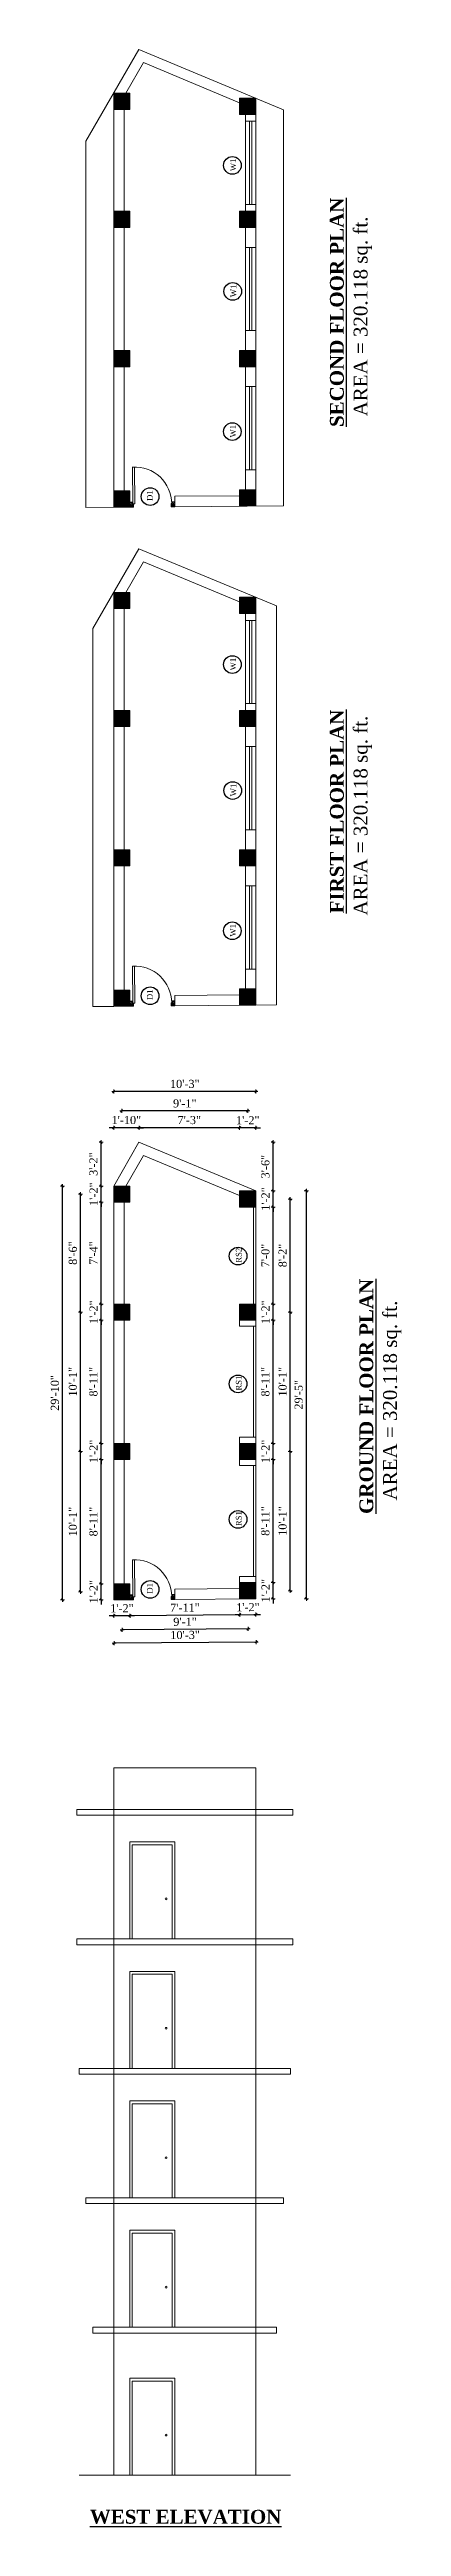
# Model space of a CAD drawing. Header units: inches. Extents: x 20273 to 41102, y -4696 to -1121.
# Drawn here: x 33135 to 33439, y -4589 to -2446 of the extents above; entities that cross this region are included whole.
import ezdxf

# ---------------------------------------------------------------- set-up
doc = ezdxf.new("R2010")
doc.units = ezdxf.units.IN
doc.header["$LTSCALE"] = 5
doc.header["$MEASUREMENT"] = 0
for name, color, linetype, lineweight in [('A-WALL', 7, 'Continuous', 9), ('Dimension', 7, 'Continuous', 18), ('DOOR', 62, 'Continuous', 0)]:
    doc.layers.add(name, color=color, linetype=linetype, lineweight=lineweight)
doc.layers.add('dim line', color=7, linetype='Continuous', lineweight=15, true_color=0xfab2b2)
doc.layers.add('TEXT', color=6, linetype='Continuous')
doc.layers.add('WALL', color=7, linetype='Continuous')
doc.styles.add('ordinary', font='times.ttf')
doc.dimstyles.new('Copy of 96', dxfattribs={"dimtxt": 7, "dimasz": 4, "dimexe": 0.5, "dimexo": 0.5, "dimgap": 3, "dimtad": 1, "dimdec": 1, "dimzin": 11, "dimdsep": 46, "dimlunit": 4, "dimtxsty": 'ordinary', "dimblk": 'OBLIQUE', "dimcen": 0.09, "dimse1": 1, "dimse2": 1, "dimclrt": 6, "dimazin": 0, "dimtfac": 1, "dimtdec": 1, "dimtix": 1, "dimtmove": 2, "dimatfit": 3, "dimldrblk": 'leader', "dimfxl": 0.5, "dimfxlon": 1, "dimtolj": 1, "dimtzin": 0, "dimarcsym": 0})
pattern_1 = [(135, (29525.58807, -29907.06637), (-0.08838834765, -0.08838834765), [])]
pattern_2 = [(135, (29525.58807, -29393.44717), (-0.08838834765, -0.08838834765), [])]
pattern_3 = [(135, (29525.58807, -28961.56228), (-0.08838834765, -0.08838834765), [])]

msp = doc.modelspace()

# ---------------------------------------------------------------- texts
at = {"layer": 'TEXT', "style": 'ordinary'}
for s, rotation, p in [('W1', 90.00039, (33295.99, -2551.49)), ('W1', 90.00039, (33296.27, -2660.5)), ('W1', 90.00039, (33295.92, -2781.85)), ('D1', 90, (33223.96, -2836.77)), ('W1', 90.00039, (33295.99, -2983.38)), ('W1', 90.00039, (33296.27, -3092.38)), ('W1', 90.00039, (33295.92, -3213.73)), ('D1', 90, (33223.96, -3268.66)), ('RS2', 90.00039, (33300.9, -3495.96)), ('RS1', 90.00039, (33300.9, -3606.57)), ('RS1', 90.00039, (33300.9, -3723.8)), ('D1', 90, (33223.96, -3782.28))]:
    msp.add_text(s, height=5, rotation=rotation, dxfattribs=at).set_placement(p)
at = {"layer": 'TEXT', "char_height": 12, "width": 219.8151, "attachment_point": 8, "style": 'ordinary'}
for s, insert, rotation in [('{\\fTimes New Roman|b1|i0|c0|p18;\\LSECOND FLOOR PLAN}', (33389.48, -2673.61), 89.99961), ('AREA = 320.118 sq. ft.', (33413.72, -2677.19), 89.99961), ('{\\fTimes New Roman|b1|i0|c0|p18;\\LFIRST FLOOR PLAN}', (33389.48, -3105.49), 89.99961), ('AREA = 320.118 sq. ft.', (33413.72, -3109.08), 89.99961), ('{\\fTimes New Roman|b1|i0|c0|p18;\\LGROUND FLOOR PLAN}', (33414.98, -3611.55), 89.99961), ('AREA = 320.118 sq. ft.', (33439.22, -3615.13), 89.99961), ('{\\fTimes New Roman|b1|i0|c0|p18;\\LWEST ELEVATION}', (33252.43, -4587.19), 359.99961)]:
    msp.add_mtext(s, dxfattribs=dict(at, insert=insert, rotation=rotation))

# ---------------------------------------------------------------- blocks, each defined once
blk = doc.blocks.new('A$C27B36B59')
at = {"layer": 'DOOR'}
for p, q in [((0, 4), (0, 0)), ((2.5, 4), (0, 4)), ((0, 0), (3, 0)), ((2.5, 2.5), (2.5, 4)), ((3, 2.5), (2.5, 2.5)), ((3, 0), (3, 2.5))]:
    blk.add_line(p, q, dxfattribs=at)
for centre, radius, start, end in [((-1.4, -0.5), 4.75, 22.1411, 72.838), ((1.3, 2.1), 1.64, 45.138, 144.8948), ((2.2, 0.3), 2.49, 83.3149, 152.658), ((0.1, 0.4), 2.05, 349.4875, 93.6805), ((2, -0.5), 2.01, 58.7447, 166.495), ((-0.1, 0.3), 1.13, 343.542, 86.947), ((2.1, -0.4), 1.17, 38.2816, 160.1519)]:
    blk.add_arc(centre, radius, start, end, dxfattribs=at)
blk = doc.blocks.new('D2')
at = {"layer": 'DOOR'}
for p, q in [((74474, 24047.6), (74474, 24018.1)), ((74474, 24047.6), (74475.5, 24047.6)), ((74475.5, 24047.6), (74475.5, 24018.1))]:
    blk.add_line(p, q, dxfattribs=at)
blk.add_arc((74474, 24047.6), 29.5, 180, 272.9146, dxfattribs=at)
at = {"layer": 'DOOR', "xscale": -1, "rotation": 180}
blk.add_blockref('A$C27B36B59', (74442, 24050.1), dxfattribs=at)
at = {"layer": 'DOOR', "rotation": 180}
blk.add_blockref('A$C27B36B59', (74478, 24050.1), dxfattribs=at)
blk = doc.blocks.new('oblique')
at = {"color": 0, "lineweight": -2}
blk.add_line((0.25, 0.25), (-0.25, -0.25), dxfattribs=at)
at = {"layer": 'dim line', "lineweight": 9}
for p, q in [((-0.4375, 0), (0.4375, 0)), ((0, 0.4375), (0, -0.4375))]:
    blk.add_line(p, q, dxfattribs=at)
blk = doc.blocks.new('*D197')
at = {"layer": 'A-WALL', "color": 0, "lineweight": -2, "ltscale": 50, "transparency": 16777216}
for p, q in [((33328.1, -3772.7), (33328.1, -3768.7)), ((33328.1, -3786.7), (33328.1, -3772.7)), ((33328.1, -3786.7), (33328.1, -3790.7))]:
    blk.add_line(p, q, dxfattribs=at)
at = {"layer": 'Defpoints', "color": 0, "ltscale": 50, "transparency": 16777216}
for p in [(33313.2, -3772.7), (33313.2, -3786.7), (33328.1, -3772.7)]:
    blk.add_point(p, dxfattribs=at)
at = {"layer": 'A-WALL', "color": 0, "lineweight": -2, "ltscale": 50, "transparency": 16777216, "xscale": 4, "yscale": 4, "zscale": 4}
for p, rotation in [((33328.1, -3772.7), 270), ((33328.1, -3786.7), 90)]:
    blk.add_blockref('oblique', p, dxfattribs=dict(at, rotation=rotation))
at = {"layer": 'A-WALL', "color": 6, "ltscale": 50, "transparency": 16777216, "insert": (33321.6, -3779.7), "char_height": 7, "attachment_point": 5, "rotation": 90, "style": 'ordinary'}
blk.add_mtext('\\A1;1\'-2"', dxfattribs=at)
blk = doc.blocks.new('_OBLIQUE')
at = {"color": 0, "linetype": 'ByBlock'}
blk.add_line((-0.5, -0.5), (0.5, 0.5), dxfattribs=at)
blk = doc.blocks.new('leader')
at = {"layer": 'Dimension'}
for p, q in [((-4.42, 0), (4.42, 0)), ((0, -4.33), (0, 4.33))]:
    blk.add_line(p, q, dxfattribs=at)
blk = doc.blocks.new('*D198')
at = {"layer": 'A-WALL', "color": 0, "lineweight": -2, "ltscale": 5, "transparency": 16777216}
blk.add_line((33328.1, -3772.7), (33328.1, -3666.2), dxfattribs=at)
at = {"layer": 'Defpoints', "color": 0, "ltscale": 5, "transparency": 16777216}
for p in [(33313.2, -3666.2), (33328.1, -3666.2), (33313.2, -3772.7)]:
    blk.add_point(p, dxfattribs=at)
at = {"layer": 'A-WALL', "color": 0, "lineweight": -2, "ltscale": 5, "transparency": 16777216, "xscale": 4, "yscale": 4, "zscale": 4}
for p, rotation in [((33328.1, -3666.2), 90), ((33328.1, -3772.7), 270)]:
    blk.add_blockref('oblique', p, dxfattribs=dict(at, rotation=rotation))
at = {"layer": 'A-WALL', "color": 6, "ltscale": 5, "transparency": 16777216, "insert": (33321.5, -3719.4), "char_height": 7, "attachment_point": 5, "rotation": 90, "style": 'ordinary'}
blk.add_mtext('\\A1;8\'-11"', dxfattribs=at)
blk = doc.blocks.new('*D199')
at = {"layer": 'A-WALL', "color": 0, "lineweight": -2, "ltscale": 5, "transparency": 16777216}
for p, q in [((33328.1, -3652.2), (33328.1, -3648.2)), ((33328.1, -3666.2), (33328.1, -3652.2)), ((33328.1, -3666.2), (33328.1, -3670.2))]:
    blk.add_line(p, q, dxfattribs=at)
at = {"layer": 'Defpoints', "color": 0, "ltscale": 5, "transparency": 16777216}
for p in [(33313.2, -3652.2), (33328.1, -3652.2), (33313.2, -3666.2)]:
    blk.add_point(p, dxfattribs=at)
at = {"layer": 'A-WALL', "color": 0, "lineweight": -2, "ltscale": 5, "transparency": 16777216, "xscale": 4, "yscale": 4, "zscale": 4}
for p, rotation in [((33328.1, -3652.2), 270), ((33328.1, -3666.2), 90)]:
    blk.add_blockref('oblique', p, dxfattribs=dict(at, rotation=rotation))
at = {"layer": 'A-WALL', "color": 6, "ltscale": 5, "transparency": 16777216, "insert": (33321.6, -3659.2), "char_height": 7, "attachment_point": 5, "rotation": 90, "style": 'ordinary'}
blk.add_mtext('\\A1;1\'-2"', dxfattribs=at)
blk = doc.blocks.new('*D200')
at = {"layer": 'A-WALL', "color": 0, "lineweight": -2, "ltscale": 5, "transparency": 16777216}
blk.add_line((33328.1, -3652.2), (33328.1, -3545.7), dxfattribs=at)
at = {"layer": 'Defpoints', "color": 0, "ltscale": 5, "transparency": 16777216}
for p in [(33313.2, -3545.7), (33328.1, -3545.7), (33313.2, -3652.2)]:
    blk.add_point(p, dxfattribs=at)
at = {"layer": 'A-WALL', "color": 0, "lineweight": -2, "ltscale": 5, "transparency": 16777216, "xscale": 4, "yscale": 4, "zscale": 4}
for p, rotation in [((33328.1, -3545.7), 90), ((33328.1, -3652.2), 270)]:
    blk.add_blockref('oblique', p, dxfattribs=dict(at, rotation=rotation))
at = {"layer": 'A-WALL', "color": 6, "ltscale": 5, "transparency": 16777216, "insert": (33321.5, -3598.9), "char_height": 7, "attachment_point": 5, "rotation": 90, "style": 'ordinary'}
blk.add_mtext('\\A1;8\'-11"', dxfattribs=at)
blk = doc.blocks.new('*D201')
at = {"layer": 'A-WALL', "color": 0, "lineweight": -2, "ltscale": 5, "transparency": 16777216}
for p, q in [((33328.1, -3531.7), (33328.1, -3527.7)), ((33328.1, -3545.7), (33328.1, -3531.7)), ((33328.1, -3545.7), (33328.1, -3549.7))]:
    blk.add_line(p, q, dxfattribs=at)
at = {"layer": 'Defpoints', "color": 0, "ltscale": 5, "transparency": 16777216}
for p in [(33313.2, -3531.7), (33328.1, -3531.7), (33313.2, -3545.7)]:
    blk.add_point(p, dxfattribs=at)
at = {"layer": 'A-WALL', "color": 0, "lineweight": -2, "ltscale": 5, "transparency": 16777216, "xscale": 4, "yscale": 4, "zscale": 4}
for p, rotation in [((33328.1, -3531.7), 270), ((33328.1, -3545.7), 90)]:
    blk.add_blockref('oblique', p, dxfattribs=dict(at, rotation=rotation))
at = {"layer": 'A-WALL', "color": 6, "ltscale": 5, "transparency": 16777216, "insert": (33321.6, -3538.7), "char_height": 7, "attachment_point": 5, "rotation": 90, "style": 'ordinary'}
blk.add_mtext('\\A1;1\'-2"', dxfattribs=at)
blk = doc.blocks.new('*D202')
at = {"layer": 'A-WALL', "color": 0, "lineweight": -2, "ltscale": 5, "transparency": 16777216}
blk.add_line((33328.1, -3531.7), (33328.1, -3447.8), dxfattribs=at)
at = {"layer": 'Defpoints', "color": 0, "ltscale": 5, "transparency": 16777216}
for p in [(33313.2, -3447.8), (33328.1, -3447.8), (33313.2, -3531.7)]:
    blk.add_point(p, dxfattribs=at)
at = {"layer": 'A-WALL', "color": 0, "lineweight": -2, "ltscale": 5, "transparency": 16777216, "xscale": 4, "yscale": 4, "zscale": 4}
for p, rotation in [((33328.1, -3447.8), 90), ((33328.1, -3531.7), 270)]:
    blk.add_blockref('oblique', p, dxfattribs=dict(at, rotation=rotation))
at = {"layer": 'A-WALL', "color": 6, "ltscale": 5, "transparency": 16777216, "insert": (33321.5, -3489.7), "char_height": 7, "attachment_point": 5, "rotation": 90, "style": 'ordinary'}
blk.add_mtext('\\A1;7\'-0"', dxfattribs=at)
blk = doc.blocks.new('*D203')
at = {"layer": 'A-WALL', "color": 0, "lineweight": -2, "ltscale": 5, "transparency": 16777216}
for p, q in [((33328.1, -3433.8), (33328.1, -3429.8)), ((33328.1, -3447.8), (33328.1, -3433.8)), ((33328.1, -3447.8), (33328.1, -3451.8))]:
    blk.add_line(p, q, dxfattribs=at)
at = {"layer": 'Defpoints', "color": 0, "ltscale": 5, "transparency": 16777216}
for p in [(33313.2, -3433.8), (33313.2, -3447.8), (33328.1, -3433.8)]:
    blk.add_point(p, dxfattribs=at)
at = {"layer": 'A-WALL', "color": 0, "lineweight": -2, "ltscale": 5, "transparency": 16777216, "xscale": 4, "yscale": 4, "zscale": 4}
for p, rotation in [((33328.1, -3433.8), 270), ((33328.1, -3447.8), 90)]:
    blk.add_blockref('oblique', p, dxfattribs=dict(at, rotation=rotation))
at = {"layer": 'A-WALL', "color": 6, "ltscale": 5, "transparency": 16777216, "insert": (33321.6, -3440.8), "char_height": 7, "attachment_point": 5, "rotation": 90, "style": 'ordinary'}
blk.add_mtext('\\A1;1\'-2"', dxfattribs=at)
blk = doc.blocks.new('*D204')
at = {"layer": 'A-WALL', "color": 0, "lineweight": -2, "ltscale": 5, "transparency": 16777216}
blk.add_line((33343, -3779.7), (33343, -3659.2), dxfattribs=at)
at = {"layer": 'Defpoints', "color": 0, "ltscale": 5, "transparency": 16777216}
for p in [(33306.2, -3659.2), (33343, -3659.2), (33306.2, -3779.7)]:
    blk.add_point(p, dxfattribs=at)
at = {"layer": 'A-WALL', "color": 0, "lineweight": -2, "ltscale": 5, "transparency": 16777216, "xscale": 4, "yscale": 4, "zscale": 4}
for p, rotation in [((33343, -3659.2), 90), ((33343, -3779.7), 270)]:
    blk.add_blockref('oblique', p, dxfattribs=dict(at, rotation=rotation))
at = {"layer": 'A-WALL', "color": 6, "ltscale": 5, "transparency": 16777216, "insert": (33336.4, -3719.4), "char_height": 7, "attachment_point": 5, "rotation": 90, "style": 'ordinary'}
blk.add_mtext('\\A1;10\'-1"', dxfattribs=at)
blk = doc.blocks.new('*D205')
at = {"layer": 'A-WALL', "color": 0, "lineweight": -2, "ltscale": 5, "transparency": 16777216}
blk.add_line((33343, -3659.2), (33343, -3538.7), dxfattribs=at)
at = {"layer": 'Defpoints', "color": 0, "ltscale": 5, "transparency": 16777216}
for p in [(33306.2, -3538.7), (33343, -3538.7), (33306.2, -3659.2)]:
    blk.add_point(p, dxfattribs=at)
at = {"layer": 'A-WALL', "color": 0, "lineweight": -2, "ltscale": 5, "transparency": 16777216, "xscale": 4, "yscale": 4, "zscale": 4}
for p, rotation in [((33343, -3538.7), 90), ((33343, -3659.2), 270)]:
    blk.add_blockref('oblique', p, dxfattribs=dict(at, rotation=rotation))
at = {"layer": 'A-WALL', "color": 6, "ltscale": 5, "transparency": 16777216, "insert": (33336.4, -3598.9), "char_height": 7, "attachment_point": 5, "rotation": 90, "style": 'ordinary'}
blk.add_mtext('\\A1;10\'-1"', dxfattribs=at)
blk = doc.blocks.new('*D206')
at = {"layer": 'A-WALL', "color": 0, "lineweight": -2, "ltscale": 5, "transparency": 16777216}
blk.add_line((33343, -3538.7), (33343, -3440.8), dxfattribs=at)
at = {"layer": 'Defpoints', "color": 0, "ltscale": 5, "transparency": 16777216}
for p in [(33306.2, -3440.8), (33343, -3440.8), (33306.2, -3538.7)]:
    blk.add_point(p, dxfattribs=at)
at = {"layer": 'A-WALL', "color": 0, "lineweight": -2, "ltscale": 5, "transparency": 16777216, "xscale": 4, "yscale": 4, "zscale": 4}
for p, rotation in [((33343, -3440.8), 90), ((33343, -3538.7), 270)]:
    blk.add_blockref('oblique', p, dxfattribs=dict(at, rotation=rotation))
at = {"layer": 'A-WALL', "color": 6, "ltscale": 5, "transparency": 16777216, "insert": (33336.4, -3489.7), "char_height": 7, "attachment_point": 5, "rotation": 90, "style": 'ordinary'}
blk.add_mtext('\\A1;8\'-2"', dxfattribs=at)
blk = doc.blocks.new('*D191')
at = {"layer": 'A-WALL', "color": 0, "lineweight": -2, "ltscale": 5, "transparency": 16777216}
blk.add_line((33356.9, -3786.7), (33356.9, -3433.8), dxfattribs=at)
at = {"layer": 'Defpoints', "color": 0, "ltscale": 5, "transparency": 16777216}
for p in [(33313.2, -3433.8), (33356.9, -3433.8), (33313.2, -3786.7)]:
    blk.add_point(p, dxfattribs=at)
at = {"layer": 'A-WALL', "color": 0, "lineweight": -2, "ltscale": 5, "transparency": 16777216, "xscale": 4, "yscale": 4, "zscale": 4}
for p, rotation in [((33356.9, -3433.8), 90), ((33356.9, -3786.7), 270)]:
    blk.add_blockref('oblique', p, dxfattribs=dict(at, rotation=rotation))
at = {"layer": 'A-WALL', "color": 6, "ltscale": 5, "transparency": 16777216, "insert": (33350.3, -3610.2), "char_height": 7, "attachment_point": 5, "rotation": 90, "style": 'ordinary'}
blk.add_mtext('\\A1;29\'-5"', dxfattribs=at)
blk = doc.blocks.new('*D192')
at = {"layer": 'A-WALL', "color": 0, "lineweight": -2, "ltscale": 50, "transparency": 16777216}
blk.add_line((33313.5, -3824.1), (33190.5, -3825.1), dxfattribs=at)
at = {"layer": 'Defpoints', "color": 0, "ltscale": 50, "transparency": 16777216}
for p in [(33190.2, -3787.7), (33313.2, -3786.7), (33190.5, -3825.1)]:
    blk.add_point(p, dxfattribs=at)
at = {"layer": 'A-WALL', "color": 0, "lineweight": -2, "ltscale": 50, "transparency": 16777216, "xscale": 4, "yscale": 4, "zscale": 4}
for p, rotation in [((33190.5, -3825.1), 180.4857626912944), ((33313.5, -3824.1), 0.4857626912944202)]:
    blk.add_blockref('oblique', p, dxfattribs=dict(at, rotation=rotation))
at = {"layer": 'A-WALL', "color": 6, "ltscale": 50, "transparency": 16777216, "insert": (33252, -3818), "char_height": 7, "attachment_point": 5, "rotation": 0.4858, "style": 'ordinary'}
blk.add_mtext('\\A1;10\'-3"', dxfattribs=at)
blk = doc.blocks.new('*D207')
at = {"layer": 'A-WALL', "color": 0, "lineweight": -2, "ltscale": 5, "transparency": 16777216}
blk.add_line((33299.3, -3800.5), (33204.3, -3801.3), dxfattribs=at)
at = {"layer": 'Defpoints', "color": 0, "ltscale": 5, "transparency": 16777216}
for p in [(33204.2, -3787.6), (33299.2, -3786.8), (33204.3, -3801.3)]:
    blk.add_point(p, dxfattribs=at)
at = {"layer": 'A-WALL', "color": 0, "lineweight": -2, "ltscale": 5, "transparency": 16777216, "xscale": 4, "yscale": 4, "zscale": 4}
for p, rotation in [((33204.3, -3801.3), 180.4857626911819), ((33299.3, -3800.5), 0.4857626911819501)]:
    blk.add_blockref('oblique', p, dxfattribs=dict(at, rotation=rotation))
at = {"layer": 'A-WALL', "color": 6, "ltscale": 5, "transparency": 16777216, "insert": (33251.8, -3794.3), "char_height": 7, "attachment_point": 5, "rotation": 0.4858, "style": 'ordinary'}
blk.add_mtext('\\A1;7\'-11"', dxfattribs=at)
blk = doc.blocks.new('*D193')
at = {"layer": 'A-WALL', "color": 0, "lineweight": -2, "ltscale": 5, "transparency": 16777216}
blk.add_line((33306.5, -3812.7), (33197.5, -3813.6), dxfattribs=at)
at = {"layer": 'Defpoints', "color": 0, "ltscale": 5, "transparency": 16777216}
for p in [(33197.2, -3780.6), (33306.2, -3779.7), (33197.5, -3813.6)]:
    blk.add_point(p, dxfattribs=at)
at = {"layer": 'A-WALL', "color": 0, "lineweight": -2, "ltscale": 5, "transparency": 16777216, "xscale": 4, "yscale": 4, "zscale": 4}
for p, rotation in [((33197.5, -3813.6), 180.4857626911819), ((33306.5, -3812.7), 0.4857626911819501)]:
    blk.add_blockref('oblique', p, dxfattribs=dict(at, rotation=rotation))
at = {"layer": 'A-WALL', "color": 6, "ltscale": 5, "transparency": 16777216, "insert": (33251.9, -3806.6), "char_height": 7, "attachment_point": 5, "rotation": 0.4858, "style": 'ordinary'}
blk.add_mtext('\\A1;9\'-1"', dxfattribs=at)
blk = doc.blocks.new('*D208')
at = {"layer": 'A-WALL', "color": 0, "lineweight": -2, "ltscale": 5, "transparency": 16777216}
for p, q in [((33190.3, -3801.4), (33186.3, -3801.4)), ((33204.3, -3801.3), (33190.3, -3801.4)), ((33204.3, -3801.3), (33208.3, -3801.2))]:
    blk.add_line(p, q, dxfattribs=at)
at = {"layer": 'Defpoints', "color": 0, "ltscale": 5, "transparency": 16777216}
for p in [(33190.2, -3787.7), (33204.2, -3787.6), (33190.3, -3801.4)]:
    blk.add_point(p, dxfattribs=at)
at = {"layer": 'A-WALL', "color": 0, "lineweight": -2, "ltscale": 5, "transparency": 16777216, "xscale": 4, "yscale": 4, "zscale": 4}
for p, rotation in [((33190.3, -3801.4), 0.4857626911819665), ((33204.3, -3801.3), 180.4857626911819)]:
    blk.add_blockref('oblique', p, dxfattribs=dict(at, rotation=rotation))
at = {"layer": 'A-WALL', "color": 6, "ltscale": 5, "transparency": 16777216, "insert": (33197.3, -3794.8), "char_height": 7, "attachment_point": 5, "rotation": 0.4858, "style": 'ordinary'}
blk.add_mtext('\\A1;1\'-2"', dxfattribs=at)
blk = doc.blocks.new('*D209')
at = {"layer": 'A-WALL', "color": 0, "lineweight": -2, "ltscale": 5, "transparency": 16777216}
for p, q in [((33299.3, -3800.5), (33295.3, -3800.5)), ((33299.3, -3800.5), (33313.3, -3800.3)), ((33313.3, -3800.3), (33317.3, -3800.3))]:
    blk.add_line(p, q, dxfattribs=at)
at = {"layer": 'Defpoints', "color": 0, "ltscale": 5, "transparency": 16777216}
for p in [(33299.2, -3786.8), (33313.2, -3786.7), (33313.3, -3800.3)]:
    blk.add_point(p, dxfattribs=at)
at = {"layer": 'A-WALL', "color": 0, "lineweight": -2, "ltscale": 5, "transparency": 16777216, "xscale": 4, "yscale": 4, "zscale": 4}
for p, rotation in [((33299.3, -3800.5), 0.4857626911819501), ((33313.3, -3800.3), 180.4857626911819)]:
    blk.add_blockref('oblique', p, dxfattribs=dict(at, rotation=rotation))
at = {"layer": 'A-WALL', "color": 6, "ltscale": 5, "transparency": 16777216, "insert": (33306.3, -3793.9), "char_height": 7, "attachment_point": 5, "rotation": 0.4858, "style": 'ordinary'}
blk.add_mtext('\\A1;1\'-2"', dxfattribs=at)
blk = doc.blocks.new('*D210')
at = {"layer": 'A-WALL', "color": 0, "lineweight": -2, "ltscale": 5, "transparency": 16777216}
for p, q in [((33179.3, -3773.6), (33179.3, -3769.6)), ((33179.3, -3787.6), (33179.3, -3773.6)), ((33179.3, -3787.6), (33179.3, -3791.6))]:
    blk.add_line(p, q, dxfattribs=at)
at = {"layer": 'Defpoints', "color": 0, "ltscale": 5, "transparency": 16777216}
for p in [(33179.3, -3773.6), (33190.2, -3773.6), (33190.2, -3787.6)]:
    blk.add_point(p, dxfattribs=at)
at = {"layer": 'A-WALL', "color": 0, "lineweight": -2, "ltscale": 5, "transparency": 16777216, "xscale": 4, "yscale": 4, "zscale": 4}
for p, rotation in [((33179.3, -3773.6), 270), ((33179.3, -3787.6), 90)]:
    blk.add_blockref('oblique', p, dxfattribs=dict(at, rotation=rotation))
at = {"layer": 'A-WALL', "color": 6, "ltscale": 5, "transparency": 16777216, "insert": (33172.8, -3780.6), "char_height": 7, "attachment_point": 5, "rotation": 90, "style": 'ordinary'}
blk.add_mtext('\\A1;1\'-2"', dxfattribs=at)
blk = doc.blocks.new('*D211')
at = {"layer": 'A-WALL', "color": 0, "lineweight": -2, "ltscale": 5, "transparency": 16777216}
blk.add_line((33179.3, -3773.6), (33179.3, -3666.2), dxfattribs=at)
at = {"layer": 'Defpoints', "color": 0, "ltscale": 5, "transparency": 16777216}
for p in [(33179.3, -3666.2), (33190.2, -3666.2), (33190.2, -3773.6)]:
    blk.add_point(p, dxfattribs=at)
at = {"layer": 'A-WALL', "color": 0, "lineweight": -2, "ltscale": 5, "transparency": 16777216, "xscale": 4, "yscale": 4, "zscale": 4}
for p, rotation in [((33179.3, -3666.2), 90), ((33179.3, -3773.6), 270)]:
    blk.add_blockref('oblique', p, dxfattribs=dict(at, rotation=rotation))
at = {"layer": 'A-WALL', "color": 6, "ltscale": 5, "transparency": 16777216, "insert": (33172.7, -3719.9), "char_height": 7, "attachment_point": 5, "rotation": 90, "style": 'ordinary'}
blk.add_mtext('\\A1;8\'-11"', dxfattribs=at)
blk = doc.blocks.new('*D212')
at = {"layer": 'A-WALL', "color": 0, "lineweight": -2, "ltscale": 5, "transparency": 16777216}
for p, q in [((33179.3, -3652.2), (33179.3, -3648.2)), ((33179.3, -3666.2), (33179.3, -3652.2)), ((33179.3, -3666.2), (33179.3, -3670.2))]:
    blk.add_line(p, q, dxfattribs=at)
at = {"layer": 'Defpoints', "color": 0, "ltscale": 5, "transparency": 16777216}
for p in [(33179.3, -3652.2), (33190.2, -3652.2), (33190.2, -3666.2)]:
    blk.add_point(p, dxfattribs=at)
at = {"layer": 'A-WALL', "color": 0, "lineweight": -2, "ltscale": 5, "transparency": 16777216, "xscale": 4, "yscale": 4, "zscale": 4}
for p, rotation in [((33179.3, -3652.2), 270), ((33179.3, -3666.2), 90)]:
    blk.add_blockref('oblique', p, dxfattribs=dict(at, rotation=rotation))
at = {"layer": 'A-WALL', "color": 6, "ltscale": 5, "transparency": 16777216, "insert": (33172.8, -3659.2), "char_height": 7, "attachment_point": 5, "rotation": 90, "style": 'ordinary'}
blk.add_mtext('\\A1;1\'-2"', dxfattribs=at)
blk = doc.blocks.new('*D213')
at = {"layer": 'A-WALL', "color": 0, "lineweight": -2, "ltscale": 5, "transparency": 16777216}
blk.add_line((33179.3, -3652.2), (33179.3, -3545.7), dxfattribs=at)
at = {"layer": 'Defpoints', "color": 0, "ltscale": 5, "transparency": 16777216}
for p in [(33179.3, -3545.7), (33190.2, -3545.7), (33190.2, -3652.2)]:
    blk.add_point(p, dxfattribs=at)
at = {"layer": 'A-WALL', "color": 0, "lineweight": -2, "ltscale": 5, "transparency": 16777216, "xscale": 4, "yscale": 4, "zscale": 4}
for p, rotation in [((33179.3, -3545.7), 90), ((33179.3, -3652.2), 270)]:
    blk.add_blockref('oblique', p, dxfattribs=dict(at, rotation=rotation))
at = {"layer": 'A-WALL', "color": 6, "ltscale": 5, "transparency": 16777216, "insert": (33172.7, -3598.9), "char_height": 7, "attachment_point": 5, "rotation": 90, "style": 'ordinary'}
blk.add_mtext('\\A1;8\'-11"', dxfattribs=at)
blk = doc.blocks.new('*D214')
at = {"layer": 'A-WALL', "color": 0, "lineweight": -2, "ltscale": 5, "transparency": 16777216}
for p, q in [((33179.3, -3531.7), (33179.3, -3527.7)), ((33179.3, -3545.7), (33179.3, -3531.7)), ((33179.3, -3545.7), (33179.3, -3549.7))]:
    blk.add_line(p, q, dxfattribs=at)
at = {"layer": 'Defpoints', "color": 0, "ltscale": 5, "transparency": 16777216}
for p in [(33179.3, -3531.7), (33190.2, -3531.7), (33190.2, -3545.7)]:
    blk.add_point(p, dxfattribs=at)
at = {"layer": 'A-WALL', "color": 0, "lineweight": -2, "ltscale": 5, "transparency": 16777216, "xscale": 4, "yscale": 4, "zscale": 4}
for p, rotation in [((33179.3, -3531.7), 270), ((33179.3, -3545.7), 90)]:
    blk.add_blockref('oblique', p, dxfattribs=dict(at, rotation=rotation))
at = {"layer": 'A-WALL', "color": 6, "ltscale": 5, "transparency": 16777216, "insert": (33172.8, -3538.7), "char_height": 7, "attachment_point": 5, "rotation": 90, "style": 'ordinary'}
blk.add_mtext('\\A1;1\'-2"', dxfattribs=at)
blk = doc.blocks.new('*D215')
at = {"layer": 'A-WALL', "color": 0, "lineweight": -2, "ltscale": 5, "transparency": 16777216}
blk.add_line((33179.3, -3531.7), (33179.3, -3443.6), dxfattribs=at)
at = {"layer": 'Defpoints', "color": 0, "ltscale": 5, "transparency": 16777216}
for p in [(33179.3, -3443.6), (33190.2, -3443.6), (33190.2, -3531.7)]:
    blk.add_point(p, dxfattribs=at)
at = {"layer": 'A-WALL', "color": 0, "lineweight": -2, "ltscale": 5, "transparency": 16777216, "xscale": 4, "yscale": 4, "zscale": 4}
for p, rotation in [((33179.3, -3443.6), 90), ((33179.3, -3531.7), 270)]:
    blk.add_blockref('oblique', p, dxfattribs=dict(at, rotation=rotation))
at = {"layer": 'A-WALL', "color": 6, "ltscale": 5, "transparency": 16777216, "insert": (33172.7, -3487.6), "char_height": 7, "attachment_point": 5, "rotation": 90, "style": 'ordinary'}
blk.add_mtext('\\A1;7\'-4"', dxfattribs=at)
blk = doc.blocks.new('*D216')
at = {"layer": 'A-WALL', "color": 0, "lineweight": -2, "ltscale": 5, "transparency": 16777216}
for p, q in [((33179.3, -3429.6), (33179.3, -3425.6)), ((33179.3, -3443.6), (33179.3, -3429.6)), ((33179.3, -3443.6), (33179.3, -3447.6))]:
    blk.add_line(p, q, dxfattribs=at)
at = {"layer": 'Defpoints', "color": 0, "ltscale": 5, "transparency": 16777216}
for p in [(33179.3, -3429.6), (33190.2, -3429.6), (33190.2, -3443.6)]:
    blk.add_point(p, dxfattribs=at)
at = {"layer": 'A-WALL', "color": 0, "lineweight": -2, "ltscale": 5, "transparency": 16777216, "xscale": 4, "yscale": 4, "zscale": 4}
for p, rotation in [((33179.3, -3429.6), 270), ((33179.3, -3443.6), 90)]:
    blk.add_blockref('oblique', p, dxfattribs=dict(at, rotation=rotation))
at = {"layer": 'A-WALL', "color": 6, "ltscale": 5, "transparency": 16777216, "insert": (33172.8, -3436.6), "char_height": 7, "attachment_point": 5, "rotation": 90, "style": 'ordinary'}
blk.add_mtext('\\A1;1\'-2"', dxfattribs=at)
blk = doc.blocks.new('*D217')
at = {"layer": 'A-WALL', "color": 0, "lineweight": -2, "ltscale": 5, "transparency": 16777216}
blk.add_line((33179.3, -3429.6), (33179.3, -3391.7), dxfattribs=at)
at = {"layer": 'Defpoints', "color": 0, "ltscale": 5, "transparency": 16777216}
for p in [(33179.3, -3391.7), (33212.1, -3391.7), (33190.2, -3429.6)]:
    blk.add_point(p, dxfattribs=at)
at = {"layer": 'A-WALL', "color": 0, "lineweight": -2, "ltscale": 5, "transparency": 16777216, "xscale": 4, "yscale": 4, "zscale": 4}
for p, rotation in [((33179.3, -3391.7), 90), ((33179.3, -3429.6), 270)]:
    blk.add_blockref('oblique', p, dxfattribs=dict(at, rotation=rotation))
at = {"layer": 'A-WALL', "color": 6, "ltscale": 5, "transparency": 16777216, "insert": (33172.7, -3410.6), "char_height": 7, "attachment_point": 5, "rotation": 90, "style": 'ordinary'}
blk.add_mtext('\\A1;3\'-2"', dxfattribs=at)
blk = doc.blocks.new('*D218')
at = {"layer": 'A-WALL', "color": 0, "lineweight": -2, "ltscale": 5, "transparency": 16777216}
blk.add_line((33328.1, -3433.8), (33328.1, -3391.7), dxfattribs=at)
at = {"layer": 'Defpoints', "color": 0, "ltscale": 5, "transparency": 16777216}
for p in [(33212.1, -3391.7), (33328.1, -3391.7), (33313.2, -3433.8)]:
    blk.add_point(p, dxfattribs=at)
at = {"layer": 'A-WALL', "color": 0, "lineweight": -2, "ltscale": 5, "transparency": 16777216, "xscale": 4, "yscale": 4, "zscale": 4}
for p, rotation in [((33328.1, -3391.7), 90), ((33328.1, -3433.8), 270)]:
    blk.add_blockref('oblique', p, dxfattribs=dict(at, rotation=rotation))
at = {"layer": 'A-WALL', "color": 6, "ltscale": 5, "transparency": 16777216, "insert": (33321.5, -3412.8), "char_height": 7, "attachment_point": 5, "rotation": 90, "style": 'ordinary'}
blk.add_mtext('\\A1;3\'-6"', dxfattribs=at)
blk = doc.blocks.new('*D219')
at = {"layer": 'A-WALL', "color": 0, "lineweight": -2, "ltscale": 5, "transparency": 16777216}
blk.add_line((33161.4, -3780.6), (33161.4, -3659.2), dxfattribs=at)
at = {"layer": 'Defpoints', "color": 0, "ltscale": 5, "transparency": 16777216}
for p in [(33161.4, -3659.2), (33197.2, -3659.2), (33197.2, -3780.6)]:
    blk.add_point(p, dxfattribs=at)
at = {"layer": 'A-WALL', "color": 0, "lineweight": -2, "ltscale": 5, "transparency": 16777216, "xscale": 4, "yscale": 4, "zscale": 4}
for p, rotation in [((33161.4, -3659.2), 90), ((33161.4, -3780.6), 270)]:
    blk.add_blockref('oblique', p, dxfattribs=dict(at, rotation=rotation))
at = {"layer": 'A-WALL', "color": 6, "ltscale": 5, "transparency": 16777216, "insert": (33154.9, -3719.9), "char_height": 7, "attachment_point": 5, "rotation": 90, "style": 'ordinary'}
blk.add_mtext('\\A1;10\'-1"', dxfattribs=at)
blk = doc.blocks.new('*D220')
at = {"layer": 'A-WALL', "color": 0, "lineweight": -2, "ltscale": 5, "transparency": 16777216}
blk.add_line((33161.4, -3659.2), (33161.4, -3538.7), dxfattribs=at)
at = {"layer": 'Defpoints', "color": 0, "ltscale": 5, "transparency": 16777216}
for p in [(33161.4, -3538.7), (33197.2, -3538.7), (33197.2, -3659.2)]:
    blk.add_point(p, dxfattribs=at)
at = {"layer": 'A-WALL', "color": 0, "lineweight": -2, "ltscale": 5, "transparency": 16777216, "xscale": 4, "yscale": 4, "zscale": 4}
for p, rotation in [((33161.4, -3538.7), 90), ((33161.4, -3659.2), 270)]:
    blk.add_blockref('oblique', p, dxfattribs=dict(at, rotation=rotation))
at = {"layer": 'A-WALL', "color": 6, "ltscale": 5, "transparency": 16777216, "insert": (33154.9, -3598.9), "char_height": 7, "attachment_point": 5, "rotation": 90, "style": 'ordinary'}
blk.add_mtext('\\A1;10\'-1"', dxfattribs=at)
blk = doc.blocks.new('*D221')
at = {"layer": 'A-WALL', "color": 0, "lineweight": -2, "ltscale": 5, "transparency": 16777216}
blk.add_line((33161.4, -3538.7), (33161.4, -3436.6), dxfattribs=at)
at = {"layer": 'Defpoints', "color": 0, "ltscale": 5, "transparency": 16777216}
for p in [(33161.4, -3436.6), (33197.2, -3436.6), (33197.2, -3538.7)]:
    blk.add_point(p, dxfattribs=at)
at = {"layer": 'A-WALL', "color": 0, "lineweight": -2, "ltscale": 5, "transparency": 16777216, "xscale": 4, "yscale": 4, "zscale": 4}
for p, rotation in [((33161.4, -3436.6), 90), ((33161.4, -3538.7), 270)]:
    blk.add_blockref('oblique', p, dxfattribs=dict(at, rotation=rotation))
at = {"layer": 'A-WALL', "color": 6, "ltscale": 5, "transparency": 16777216, "insert": (33154.9, -3487.6), "char_height": 7, "attachment_point": 5, "rotation": 90, "style": 'ordinary'}
blk.add_mtext('\\A1;8\'-6"', dxfattribs=at)
blk = doc.blocks.new('*D194')
at = {"layer": 'A-WALL', "color": 0, "lineweight": -2, "ltscale": 5, "transparency": 16777216}
blk.add_line((33145.8, -3787.7), (33145.8, -3429.6), dxfattribs=at)
at = {"layer": 'Defpoints', "color": 0, "ltscale": 5, "transparency": 16777216}
for p in [(33145.8, -3429.6), (33190.2, -3429.6), (33190.2, -3787.7)]:
    blk.add_point(p, dxfattribs=at)
at = {"layer": 'A-WALL', "color": 0, "lineweight": -2, "ltscale": 5, "transparency": 16777216, "xscale": 4, "yscale": 4, "zscale": 4}
for p, rotation in [((33145.8, -3429.6), 90), ((33145.8, -3787.7), 270)]:
    blk.add_blockref('oblique', p, dxfattribs=dict(at, rotation=rotation))
at = {"layer": 'A-WALL', "color": 6, "ltscale": 5, "transparency": 16777216, "insert": (33139.3, -3608.6), "char_height": 7, "attachment_point": 5, "rotation": 90, "style": 'ordinary'}
blk.add_mtext('\\A1;29\'-10"', dxfattribs=at)
blk = doc.blocks.new('*D222')
at = {"layer": 'A-WALL', "color": 0, "lineweight": -2, "ltscale": 5, "transparency": 16777216}
for p, q in [((33299.2, -3379.1), (33295.2, -3379.1)), ((33313.2, -3379.1), (33299.2, -3379.1)), ((33313.2, -3379.1), (33317.2, -3379.1))]:
    blk.add_line(p, q, dxfattribs=at)
at = {"layer": 'Defpoints', "color": 0, "ltscale": 5, "transparency": 16777216}
for p in [(33299.2, -3379.1), (33299.2, -3433.8), (33313.2, -3433.8)]:
    blk.add_point(p, dxfattribs=at)
at = {"layer": 'A-WALL', "color": 0, "lineweight": -2, "ltscale": 5, "transparency": 16777216, "xscale": 4, "yscale": 4, "zscale": 4}
blk.add_blockref('oblique', (33299.2, -3379.1), dxfattribs=at)
at = {"layer": 'A-WALL', "color": 0, "lineweight": -2, "ltscale": 5, "transparency": 16777216, "xscale": 4, "yscale": 4, "zscale": 4, "rotation": 180}
blk.add_blockref('oblique', (33313.2, -3379.1), dxfattribs=at)
at = {"layer": 'A-WALL', "color": 6, "ltscale": 5, "transparency": 16777216, "insert": (33306.2, -3372.6), "char_height": 7, "attachment_point": 5, "style": 'ordinary'}
blk.add_mtext('\\A1;1\'-2"', dxfattribs=at)
blk = doc.blocks.new('*D223')
at = {"layer": 'A-WALL', "color": 0, "lineweight": -2, "ltscale": 5, "transparency": 16777216}
blk.add_line((33299.2, -3379.1), (33212.1, -3379.1), dxfattribs=at)
at = {"layer": 'Defpoints', "color": 0, "ltscale": 5, "transparency": 16777216}
for p in [(33212.1, -3379.1), (33212.1, -3391.7), (33299.2, -3433.8)]:
    blk.add_point(p, dxfattribs=at)
at = {"layer": 'A-WALL', "color": 0, "lineweight": -2, "ltscale": 5, "transparency": 16777216, "xscale": 4, "yscale": 4, "zscale": 4, "rotation": 180}
blk.add_blockref('oblique', (33212.1, -3379.1), dxfattribs=at)
at = {"layer": 'A-WALL', "color": 0, "lineweight": -2, "ltscale": 5, "transparency": 16777216, "xscale": 4, "yscale": 4, "zscale": 4}
blk.add_blockref('oblique', (33299.2, -3379.1), dxfattribs=at)
at = {"layer": 'A-WALL', "color": 6, "ltscale": 5, "transparency": 16777216, "insert": (33255.6, -3372.5), "char_height": 7, "attachment_point": 5, "style": 'ordinary'}
blk.add_mtext('\\A1;7\'-3"', dxfattribs=at)
blk = doc.blocks.new('*D224')
at = {"layer": 'A-WALL', "color": 0, "lineweight": -2, "ltscale": 5, "transparency": 16777216}
for p, q in [((33190.2, -3379.1), (33186.2, -3379.1)), ((33212.1, -3379.1), (33190.2, -3379.1)), ((33212.1, -3379.1), (33216.1, -3379.1))]:
    blk.add_line(p, q, dxfattribs=at)
at = {"layer": 'Defpoints', "color": 0, "ltscale": 5, "transparency": 16777216}
for p in [(33190.2, -3379.1), (33212.1, -3391.7), (33190.2, -3429.6)]:
    blk.add_point(p, dxfattribs=at)
at = {"layer": 'A-WALL', "color": 0, "lineweight": -2, "ltscale": 5, "transparency": 16777216, "xscale": 4, "yscale": 4, "zscale": 4}
blk.add_blockref('oblique', (33190.2, -3379.1), dxfattribs=at)
at = {"layer": 'A-WALL', "color": 0, "lineweight": -2, "ltscale": 5, "transparency": 16777216, "xscale": 4, "yscale": 4, "zscale": 4, "rotation": 180}
blk.add_blockref('oblique', (33212.1, -3379.1), dxfattribs=at)
at = {"layer": 'A-WALL', "color": 6, "ltscale": 5, "transparency": 16777216, "insert": (33201.1, -3372.5), "char_height": 7, "attachment_point": 5, "style": 'ordinary'}
blk.add_mtext('\\A1;1\'-10"', dxfattribs=at)
blk = doc.blocks.new('*D195')
at = {"layer": 'A-WALL', "color": 0, "lineweight": -2, "ltscale": 5, "transparency": 16777216}
blk.add_line((33306.2, -3364.6), (33197.2, -3364.6), dxfattribs=at)
at = {"layer": 'Defpoints', "color": 0, "ltscale": 5, "transparency": 16777216}
for p in [(33197.2, -3364.6), (33197.2, -3436.6), (33306.2, -3440.8)]:
    blk.add_point(p, dxfattribs=at)
at = {"layer": 'A-WALL', "color": 0, "lineweight": -2, "ltscale": 5, "transparency": 16777216, "xscale": 4, "yscale": 4, "zscale": 4, "rotation": 180}
blk.add_blockref('oblique', (33197.2, -3364.6), dxfattribs=at)
at = {"layer": 'A-WALL', "color": 0, "lineweight": -2, "ltscale": 5, "transparency": 16777216, "xscale": 4, "yscale": 4, "zscale": 4}
blk.add_blockref('oblique', (33306.2, -3364.6), dxfattribs=at)
at = {"layer": 'A-WALL', "color": 6, "ltscale": 5, "transparency": 16777216, "insert": (33251.7, -3358.1), "char_height": 7, "attachment_point": 5, "style": 'ordinary'}
blk.add_mtext('\\A1;9\'-1"', dxfattribs=at)
blk = doc.blocks.new('*D196')
at = {"layer": 'A-WALL', "color": 0, "lineweight": -2, "ltscale": 5, "transparency": 16777216}
blk.add_line((33313.2, -3347.8), (33190.2, -3347.8), dxfattribs=at)
at = {"layer": 'Defpoints', "color": 0, "ltscale": 5, "transparency": 16777216}
for p in [(33190.2, -3347.8), (33190.2, -3429.6), (33313.2, -3433.8)]:
    blk.add_point(p, dxfattribs=at)
at = {"layer": 'A-WALL', "color": 0, "lineweight": -2, "ltscale": 5, "transparency": 16777216, "xscale": 4, "yscale": 4, "zscale": 4, "rotation": 180}
blk.add_blockref('oblique', (33190.2, -3347.8), dxfattribs=at)
at = {"layer": 'A-WALL', "color": 0, "lineweight": -2, "ltscale": 5, "transparency": 16777216, "xscale": 4, "yscale": 4, "zscale": 4}
blk.add_blockref('oblique', (33313.2, -3347.8), dxfattribs=at)
at = {"layer": 'A-WALL', "color": 6, "ltscale": 5, "transparency": 16777216, "insert": (33251.7, -3341.2), "char_height": 7, "attachment_point": 5, "style": 'ordinary'}
blk.add_mtext('\\A1;10\'-3"', dxfattribs=at)

# ---------------------------------------------------------------- dimensions: what is measured, and where the dimension line sits
at = {"layer": 'A-WALL', "ltscale": 5}
for base, p1, p2, angle, picture, middle in [((33190.2, -3347.78), (33313.19, -3433.81), (33190.2, -3429.56), 180, '*D196', (33251.69, -3341.22)), ((33197.2, -3364.64), (33306.19, -3440.81), (33197.2, -3436.56), 180, '*D195', (33251.69, -3358.07)), ((33190.2, -3379.11), (33212.05, -3391.74), (33190.2, -3429.56), 180, '*D224', (33201.13, -3372.54)), ((33212.05, -3379.11), (33299.19, -3433.81), (33212.05, -3391.74), 180, '*D223', (33255.62, -3372.53)), ((33299.19, -3379.11), (33313.19, -3433.81), (33299.19, -3433.81), 180, '*D222', (33306.19, -3372.61)), ((33179.26, -3391.74), (33190.2, -3429.56), (33212.05, -3391.74), 90, '*D217', (33172.7, -3410.65)), ((33328.06, -3391.74), (33313.19, -3433.81), (33212.05, -3391.74), 90, '*D218', (33321.5, -3412.78)), ((33145.84, -3429.56), (33190.2, -3787.72), (33190.2, -3429.56), 90, '*D194', (33139.27, -3608.64)), ((33179.26, -3429.56), (33190.2, -3443.56), (33190.2, -3429.56), 90, '*D216', (33172.76, -3436.56)), ((33161.44, -3436.56), (33197.2, -3538.68), (33197.2, -3436.56), 90, '*D221', (33154.88, -3487.62)), ((33179.26, -3443.56), (33190.2, -3531.68), (33190.2, -3443.56), 90, '*D215', (33172.69, -3487.62)), ((33342.96, -3440.81), (33306.19, -3538.68), (33306.19, -3440.81), 90, '*D206', (33336.4, -3489.74)), ((33328.06, -3433.81), (33313.19, -3447.81), (33313.19, -3433.81), 90, '*D203', (33321.56, -3440.81)), ((33356.9, -3433.81), (33313.19, -3786.68), (33313.19, -3433.81), 90, '*D191', (33350.33, -3610.24)), ((33328.06, -3447.81), (33313.19, -3531.68), (33313.19, -3447.81), 90, '*D202', (33321.49, -3489.74)), ((33179.26, -3531.68), (33190.2, -3545.68), (33190.2, -3531.68), 90, '*D214', (33172.76, -3538.68)), ((33328.06, -3531.68), (33313.19, -3545.68), (33313.19, -3531.68), 90, '*D201', (33321.56, -3538.68)), ((33161.43685098, -3538.67748467), (33197.19934385, -3659.17748467), (33197.19934385, -3538.67748467), 90, '*D220', (33154.87628862, -3598.92748467)), ((33179.26076876, -3545.67748467), (33190.19934385, -3652.17748467), (33190.19934385, -3545.67748467), 90, '*D213', (33172.7002064, -3598.92748467)), ((33342.95891552, -3538.67748467), (33306.18961398, -3659.17748467), (33306.18961398, -3538.67748467), 90, '*D205', (33336.39835316, -3598.92748467)), ((33328.06394361, -3545.67748467), (33313.18961398, -3652.17748467), (33313.18961398, -3545.67748467), 90, '*D200', (33321.50338125, -3598.92748467)), ((33161.44, -3659.18), (33197.2, -3780.6), (33197.2, -3659.18), 90, '*D219', (33154.88, -3719.89)), ((33179.26, -3666.18), (33190.2, -3773.6), (33190.2, -3666.18), 90, '*D211', (33172.7, -3719.89)), ((33179.26, -3652.18), (33190.2, -3666.18), (33190.2, -3652.18), 90, '*D212', (33172.76, -3659.18)), ((33342.95891552, -3659.17748467), (33306.18961398, -3779.67748467), (33306.18961398, -3659.17748467), 90, '*D204', (33336.39835316, -3719.42748467)), ((33328.06, -3652.18), (33313.19, -3666.18), (33313.19, -3652.18), 90, '*D199', (33321.56, -3659.18)), ((33328.06394361, -3666.17748467), (33313.18961398, -3772.67748467), (33313.18961398, -3666.17748467), 90, '*D198', (33321.50338125, -3719.42748467)), ((33179.26, -3773.6), (33190.2, -3787.6), (33190.2, -3773.6), 90, '*D210', (33172.76, -3780.6)), ((33190.32, -3801.38), (33204.2, -3787.6), (33190.2, -3787.72), 0.48576, '*D208', (33197.26, -3794.82)), ((33197.48, -3813.6), (33306.19, -3779.68), (33197.2, -3780.6), 0.48576, '*D193', (33251.92, -3806.57)), ((33204.32, -3801.26), (33299.19, -3786.8), (33204.2, -3787.6), 0.48576, '*D207', (33251.75, -3794.29)), ((33313.31, -3800.34), (33299.19, -3786.8), (33313.19, -3786.68), 0.48576, '*D209', (33306.25, -3793.9))]:
    dim = msp.add_linear_dim(base=base, p1=p1, p2=p2, angle=angle, dimstyle='Copy of 96', override={"dimdec": 0, "dimblk": 'oblique', "dimtdec": 0, "dimarcsym": 1}, dxfattribs=at)
    dim.commit()
    dim.dimension.update_dxf_attribs({"geometry": picture, "text_midpoint": middle})
at = {"layer": 'A-WALL', "ltscale": 50}
dim = msp.add_linear_dim(base=(33328.06, -3772.68), p1=(33313.19, -3786.68), p2=(33313.19, -3772.68), angle=90, dimstyle='Copy of 96', override={"dimdec": 0, "dimblk": 'oblique', "dimtdec": 0, "dimarcsym": 1}, dxfattribs=at)
dim.commit()
dim.dimension.update_dxf_attribs({"geometry": '*D197', "text_midpoint": (33321.56, -3779.68)})
dim = msp.add_aligned_dim(p1=(33313.19, -3786.68), p2=(33190.2, -3787.72), distance=37.4, dimstyle='Copy of 96', override={"dimdec": 0, "dimblk": 'oblique', "dimtdec": 0, "dimarcsym": 1}, dxfattribs=at)
dim.commit()
dim.dimension.update_dxf_attribs({"geometry": '*D192', "text_midpoint": (33251.96, -3818.04)})

# ---------------------------------------------------------------- hatches: boundary and pattern name
at = {"layer": 'A-WALL', "ltscale": 5}
h = msp.add_hatch(dxfattribs=at)
h.set_pattern_fill('ANSI31', color=256, angle=90)
h.set_pattern_definition(pattern_3)
h.paths.add_polyline_path([(33190.2, -2484.05), (33190.2, -2498.05), (33204.2, -2498.05), (33204.2, -2484.05)])
h = msp.add_hatch(dxfattribs=at)
h.set_pattern_fill('ANSI31', color=256, angle=90)
h.set_pattern_definition(pattern_3)
h.paths.add_polyline_path([(33299.19, -2488.31), (33299.19, -2502.31), (33313.19, -2502.31), (33313.19, -2488.31)])
h = msp.add_hatch(dxfattribs=at)
h.set_pattern_fill('ANSI31', color=256, angle=90)
h.set_pattern_definition(pattern_3)
h.paths.add_polyline_path([(33204.2, -2586.17), (33190.2, -2586.17), (33190.2, -2600.17), (33204.2, -2600.17)])
h = msp.add_hatch(dxfattribs=at)
h.set_pattern_fill('ANSI31', color=256, angle=90)
h.set_pattern_definition(pattern_3)
h.paths.add_polyline_path([(33313.19, -2600.17), (33313.19, -2586.17), (33299.19, -2586.17), (33299.19, -2600.17)])
h = msp.add_hatch(dxfattribs=at)
h.set_pattern_fill('ANSI31', color=256, angle=90)
h.set_pattern_definition(pattern_3)
h.paths.add_polyline_path([(33204.2, -2706.67), (33190.2, -2706.67), (33190.2, -2720.67), (33204.2, -2720.67)])
h = msp.add_hatch(dxfattribs=at)
h.set_pattern_fill('ANSI31', color=256, angle=90)
h.set_pattern_definition(pattern_3)
h.paths.add_polyline_path([(33313.19, -2720.67), (33313.19, -2706.67), (33299.19, -2706.67), (33299.19, -2720.67)])
h = msp.add_hatch(dxfattribs=at)
h.set_pattern_fill('ANSI31', color=256, angle=90)
h.set_pattern_definition(pattern_3)
h.paths.add_polyline_path([(33204.2, -2828.1), (33190.2, -2828.1), (33190.2, -2842.1), (33204.2, -2842.1)])
h = msp.add_hatch(dxfattribs=at)
h.set_pattern_fill('ANSI31', color=256, angle=90)
h.set_pattern_definition(pattern_3)
h.paths.add_polyline_path([(33313.19, -2827.17), (33299.19, -2827.17), (33299.19, -2841.17), (33313.19, -2841.17)])
h = msp.add_hatch(dxfattribs=at)
h.set_pattern_fill('ANSI31', color=256, angle=90)
h.set_pattern_definition(pattern_2)
h.paths.add_polyline_path([(33190.2, -2915.94), (33190.2, -2929.94), (33204.2, -2929.94), (33204.2, -2915.94)])
h = msp.add_hatch(dxfattribs=at)
h.set_pattern_fill('ANSI31', color=256, angle=90)
h.set_pattern_definition(pattern_2)
h.paths.add_polyline_path([(33299.19, -2920.19), (33299.19, -2934.19), (33313.19, -2934.19), (33313.19, -2920.19)])
h = msp.add_hatch(dxfattribs=at)
h.set_pattern_fill('ANSI31', color=256, angle=90)
h.set_pattern_definition(pattern_2)
h.paths.add_polyline_path([(33204.2, -3018.06), (33190.2, -3018.06), (33190.2, -3032.06), (33204.2, -3032.06)])
h = msp.add_hatch(dxfattribs=at)
h.set_pattern_fill('ANSI31', color=256, angle=90)
h.set_pattern_definition(pattern_2)
h.paths.add_polyline_path([(33313.19, -3032.06), (33313.19, -3018.06), (33299.19, -3018.06), (33299.19, -3032.06)])
h = msp.add_hatch(dxfattribs=at)
h.set_pattern_fill('ANSI31', color=256, angle=90)
h.set_pattern_definition(pattern_2)
h.paths.add_polyline_path([(33204.2, -3138.56), (33190.2, -3138.56), (33190.2, -3152.56), (33204.2, -3152.56)])
h = msp.add_hatch(dxfattribs=at)
h.set_pattern_fill('ANSI31', color=256, angle=90)
h.set_pattern_definition(pattern_2)
h.paths.add_polyline_path([(33313.19, -3152.56), (33313.19, -3138.56), (33299.19, -3138.56), (33299.19, -3152.56)])
h = msp.add_hatch(dxfattribs=at)
h.set_pattern_fill('ANSI31', color=256, angle=90)
h.set_pattern_definition(pattern_2)
h.paths.add_polyline_path([(33204.2, -3259.98), (33190.2, -3259.98), (33190.2, -3273.98), (33204.2, -3273.98)])
h = msp.add_hatch(dxfattribs=at)
h.set_pattern_fill('ANSI31', color=256, angle=90)
h.set_pattern_definition(pattern_2)
h.paths.add_polyline_path([(33313.19, -3259.06), (33299.19, -3259.06), (33299.19, -3273.06), (33313.19, -3273.06)])
h = msp.add_hatch(dxfattribs=at)
h.set_pattern_fill('ANSI31', color=256, angle=90)
h.set_pattern_definition(pattern_1)
h.paths.add_polyline_path([(33190.2, -3429.56), (33190.2, -3443.56), (33204.2, -3443.56), (33204.2, -3429.56)])
h = msp.add_hatch(dxfattribs=at)
h.set_pattern_fill('ANSI31', color=256, angle=90)
h.set_pattern_definition(pattern_1)
h.paths.add_polyline_path([(33299.19, -3433.81), (33299.19, -3447.81), (33313.19, -3447.81), (33313.19, -3433.81)])
h = msp.add_hatch(dxfattribs=at)
h.set_pattern_fill('ANSI31', color=256, angle=90)
h.set_pattern_definition(pattern_1)
h.paths.add_polyline_path([(33204.2, -3531.68), (33190.2, -3531.68), (33190.2, -3545.68), (33204.2, -3545.68)])
h = msp.add_hatch(dxfattribs=at)
h.set_pattern_fill('ANSI31', color=256, angle=90)
h.set_pattern_definition(pattern_1)
h.paths.add_polyline_path([(33313.19, -3545.68), (33313.19, -3531.68), (33299.19, -3531.68), (33299.19, -3545.68)])
h = msp.add_hatch(dxfattribs=at)
h.set_pattern_fill('ANSI31', color=256, angle=90)
h.set_pattern_definition(pattern_1)
h.paths.add_polyline_path([(33204.2, -3652.18), (33190.2, -3652.18), (33190.2, -3666.18), (33204.2, -3666.18)])
h = msp.add_hatch(dxfattribs=at)
h.set_pattern_fill('ANSI31', color=256, angle=90)
h.set_pattern_definition(pattern_1)
h.paths.add_polyline_path([(33313.19, -3652.18), (33299.19, -3652.18), (33299.19, -3666.18), (33313.19, -3666.18)])
h = msp.add_hatch(dxfattribs=at)
h.set_pattern_fill('ANSI31', color=256, angle=90)
h.set_pattern_definition(pattern_1)
h.paths.add_polyline_path([(33204.2, -3773.6), (33190.2, -3773.6), (33190.2, -3787.6), (33204.2, -3787.6)])
h = msp.add_hatch(dxfattribs=at)
h.set_pattern_fill('ANSI31', color=256, angle=90)
h.set_pattern_definition(pattern_1)
h.paths.add_polyline_path([(33313.19, -3772.68), (33299.19, -3772.68), (33299.19, -3786.68), (33313.19, -3786.68)])

# ---------------------------------------------------------------- linework, layer by layer
for p, q in [((33212.05, -2446.23), (33166.2, -2525.58)), ((33215.89, -2457.58), (33200.59, -2484.05)), ((33337.19, -2498.29), (33212.05, -2446.23)), ((33299.19, -2492.23), (33215.89, -2457.58)), ((33190.2, -2484.05), (33190.2, -2842.22)), ((33199.2, -2498.05), (33199.2, -2586.17)), ((33304.19, -2502.31), (33304.19, -2586.17)), ((33313.19, -2841.17), (33313.19, -2488.31)), ((33337.19, -2840.97), (33337.19, -2498.29)), ((33166.2, -2525.58), (33166.2, -2842.42)), ((33304.19, -2508.24), (33313.19, -2508.24)), ((33307.69, -2580.24), (33307.69, -2508.24)), ((33309.69, -2580.24), (33309.69, -2508.24)), ((33304.19, -2580.24), (33313.19, -2580.24)), ((33199.2, -2600.17), (33199.2, -2706.67)), ((33304.19, -2600.17), (33304.19, -2706.67)), ((33304.19, -2617.42), (33313.19, -2617.42)), ((33307.69, -2689.42), (33307.69, -2617.42)), ((33309.69, -2689.42), (33309.69, -2617.42)), ((33304.19, -2689.42), (33313.19, -2689.42)), ((33199.2, -2720.67), (33199.2, -2828.1)), ((33304.19, -2720.67), (33304.19, -2827.17)), ((33304.19, -2737.92), (33313.19, -2737.92)), ((33307.69, -2809.92), (33307.69, -2737.92)), ((33309.69, -2809.92), (33309.69, -2737.92)), ((33304.19, -2809.92), (33313.19, -2809.92)), ((33166.2, -2842.42), (33190.2, -2842.22)), ((33190.2, -2842.22), (33204.2, -2842.1)), ((33243.2, -2832.77), (33299.19, -2832.29)), ((33243.2, -2832.77), (33243.2, -2841.77)), ((33243.2, -2841.77), (33337.19, -2840.97)), ((33212.05, -2878.12), (33172.2, -2947.09)), ((33215.89, -2889.46), (33200.59, -2915.94)), ((33331.19, -2927.68), (33212.05, -2878.12)), ((33299.19, -2924.12), (33215.89, -2889.46)), ((33190.2, -2915.94), (33190.2, -3274.1)), ((33199.2, -2929.94), (33199.2, -3018.06)), ((33304.19, -2934.19), (33304.19, -3018.06)), ((33313.19, -3273.06), (33313.19, -2920.19)), ((33331.19, -3272.91), (33331.19, -2927.68)), ((33172.2, -2947.09), (33172.2, -3274.25)), ((33304.19, -2940.13), (33313.19, -2940.13)), ((33307.69, -3012.13), (33307.69, -2940.13)), ((33309.69, -3012.13), (33309.69, -2940.13)), ((33304.19, -3012.13), (33313.19, -3012.13)), ((33199.2, -3032.06), (33199.2, -3138.56)), ((33304.19, -3032.06), (33304.19, -3138.56)), ((33304.19, -3049.31), (33313.19, -3049.31)), ((33307.69, -3121.31), (33307.69, -3049.31)), ((33309.69, -3121.31), (33309.69, -3049.31)), ((33304.19, -3121.31), (33313.19, -3121.31)), ((33199.2, -3152.56), (33199.2, -3259.98)), ((33304.19, -3152.56), (33304.19, -3259.06)), ((33304.19, -3169.81), (33313.19, -3169.81)), ((33307.69, -3241.81), (33307.69, -3169.81)), ((33309.69, -3241.81), (33309.69, -3169.81)), ((33304.19, -3241.81), (33313.19, -3241.81)), ((33172.2, -3274.25), (33190.2, -3274.1)), ((33190.2, -3274.1), (33204.2, -3273.98)), ((33243.2, -3264.65), (33299.19, -3264.18)), ((33243.2, -3264.65), (33243.2, -3273.65)), ((33243.2, -3273.65), (33331.19, -3272.91)), ((33215.89, -3403.08), (33200.59, -3429.56)), ((33299.19, -3437.74), (33215.89, -3403.08)), ((33199.2, -3443.56), (33199.2, -3531.68)), ((33311.19, -3531.68), (33311.19, -3447.81)), ((33199.2, -3545.68), (33199.2, -3652.18)), ((33299.19, -3545.68), (33299.19, -3550.93)), ((33299.19, -3550.93), (33313.19, -3550.93)), ((33311.19, -3646.93), (33311.19, -3550.93)), ((33299.19, -3646.93), (33299.19, -3652.18)), ((33299.19, -3646.93), (33313.19, -3646.93)), ((33199.2, -3666.18), (33199.2, -3773.6)), ((33299.19, -3666.18), (33299.19, -3671.43)), ((33299.19, -3671.43), (33313.19, -3671.43)), ((33311.19, -3767.43), (33311.19, -3671.43)), ((33299.19, -3767.43), (33299.19, -3772.68)), ((33299.19, -3767.43), (33313.19, -3767.43)), ((33243.2, -3778.27), (33299.19, -3777.8)), ((33243.2, -3778.27), (33243.2, -3787.27)), ((33190.2, -3933.01), (33313.19, -3933.01)), ((33190.2, -4545.01), (33190.2, -3933.01)), ((33313.19, -4545.01), (33313.19, -3933.01)), ((33158.2, -3974.01), (33158.2, -3969.01)), ((33158.2, -3969.01), (33190.2, -3969.01)), ((33190.2, -3974.01), (33158.2, -3974.01)), ((33190.2, -3969.01), (33313.19, -3969.01)), ((33190.2, -3974.01), (33313.19, -3974.01)), ((33345.19, -3969.01), (33313.19, -3969.01)), ((33313.19, -3974.01), (33345.19, -3974.01)), ((33345.19, -3974.01), (33345.19, -3969.01)), ((33158.2, -4081.01), (33345.19, -4081.01)), ((33158.2, -4086.01), (33158.2, -4081.01)), ((33158.2, -4086.01), (33345.19, -4086.01)), ((33345.19, -4086.01), (33345.19, -4081.01)), ((33160.2, -4193.01), (33343.19, -4193.01)), ((33160.2, -4198.01), (33160.2, -4193.01)), ((33160.2, -4198.01), (33343.19, -4198.01)), ((33343.19, -4198.01), (33343.19, -4193.01)), ((33166.2, -4305.01), (33337.19, -4305.01)), ((33166.2, -4310.01), (33166.2, -4305.01)), ((33337.19, -4310.01), (33337.19, -4305.01)), ((33166.2, -4310.01), (33337.19, -4310.01)), ((33172.2, -4417.01), (33331.19, -4417.01)), ((33172.2, -4422.01), (33172.2, -4417.01)), ((33172.2, -4422.01), (33331.19, -4422.01)), ((33331.19, -4422.01), (33331.19, -4417.01)), ((33190.2, -4545.01), (33160.2, -4545.01)), ((33190.2, -4545.01), (33313.19, -4545.01)), ((33190.2, -4545.01), (33313.19, -4545.01)), ((33313.19, -4545.01), (33343.19, -4545.01))]:
    msp.add_line(p, q, dxfattribs=at)
for points in [[(33190.2, -2498.05), (33190.2, -2484.05), (33204.2, -2484.05), (33204.2, -2498.05)], [(33299.19, -2502.31), (33299.19, -2488.31), (33313.19, -2488.31), (33313.19, -2502.31)], [(33190.2, -2600.17), (33190.2, -2586.17), (33204.2, -2586.17), (33204.2, -2600.17)], [(33299.19, -2600.17), (33299.19, -2586.17), (33313.19, -2586.17), (33313.19, -2600.17)], [(33190.2, -2720.67), (33190.2, -2706.67), (33204.2, -2706.67), (33204.2, -2720.67)], [(33299.19, -2720.67), (33299.19, -2706.67), (33313.19, -2706.67), (33313.19, -2720.67)], [(33190.2, -2842.1), (33190.2, -2828.1), (33204.2, -2828.1), (33204.2, -2842.1)], [(33299.19, -2841.17), (33299.19, -2827.17), (33313.19, -2827.17), (33313.19, -2841.17)], [(33190.2, -2929.94), (33190.2, -2915.94), (33204.2, -2915.94), (33204.2, -2929.94)], [(33299.19, -2934.19), (33299.19, -2920.19), (33313.19, -2920.19), (33313.19, -2934.19)], [(33190.2, -3032.06), (33190.2, -3018.06), (33204.2, -3018.06), (33204.2, -3032.06)], [(33299.19, -3032.06), (33299.19, -3018.06), (33313.19, -3018.06), (33313.19, -3032.06)], [(33190.2, -3152.56), (33190.2, -3138.56), (33204.2, -3138.56), (33204.2, -3152.56)], [(33299.19, -3152.56), (33299.19, -3138.56), (33313.19, -3138.56), (33313.19, -3152.56)], [(33190.2, -3273.98), (33190.2, -3259.98), (33204.2, -3259.98), (33204.2, -3273.98)], [(33299.19, -3273.06), (33299.19, -3259.06), (33313.19, -3259.06), (33313.19, -3273.06)], [(33190.2, -3443.56), (33190.2, -3429.56), (33204.2, -3429.56), (33204.2, -3443.56)], [(33299.19, -3447.81), (33299.19, -3433.81), (33313.19, -3433.81), (33313.19, -3447.81)], [(33190.2, -3545.68), (33190.2, -3531.68), (33204.2, -3531.68), (33204.2, -3545.68)], [(33299.19, -3545.68), (33299.19, -3531.68), (33313.19, -3531.68), (33313.19, -3545.68)], [(33190.2, -3666.18), (33190.2, -3652.18), (33204.2, -3652.18), (33204.2, -3666.18)], [(33299.19, -3666.18), (33299.19, -3652.18), (33313.19, -3652.18), (33313.19, -3666.18)], [(33190.2, -3787.6), (33190.2, -3773.6), (33204.2, -3773.6), (33204.2, -3787.6)], [(33299.19, -3786.68), (33299.19, -3772.68), (33313.19, -3772.68), (33313.19, -3786.68)]]:
    msp.add_lwpolyline(points, close=True, dxfattribs=at)
msp.add_lwpolyline([(33243.2, -3787.27), (33313.19, -3786.68), (33313.19, -3433.81), (33212.05, -3391.74), (33190.2, -3429.56), (33190.2, -3787.72), (33204.2, -3787.6)], dxfattribs=at)
for centre in [(33235.55, -4046.26), (33235.55, -4158.26), (33235.55, -4270.26), (33235.55, -4382.26), (33235.55, -4510.26)]:
    msp.add_circle(centre, 0.766, dxfattribs=at)
at = {"layer": 'DOOR', "lineweight": 13}
for p, q in [((33204.2, -4081.01), (33204.2, -3997.01)), ((33243.2, -3997.01), (33204.2, -3997.01)), ((33206.2, -4081.01), (33206.2, -3999.51)), ((33240.7, -3999.51), (33206.2, -3999.51)), ((33240.7, -3999.51), (33240.7, -4081.01)), ((33243.2, -4074.08), (33243.2, -3997.01)), ((33243.2, -3997.01), (33243.2, -4081.01)), ((33204.2, -4193.01), (33204.2, -4109.01)), ((33243.2, -4109.01), (33204.2, -4109.01)), ((33206.2, -4193.01), (33206.2, -4111.51)), ((33240.7, -4111.51), (33206.2, -4111.51)), ((33240.7, -4111.51), (33240.7, -4193.01)), ((33243.2, -4186.08), (33243.2, -4109.01)), ((33243.2, -4109.01), (33243.2, -4193.01)), ((33204.2, -4305.01), (33204.2, -4221.01)), ((33243.2, -4221.01), (33204.2, -4221.01)), ((33243.2, -4298.08), (33243.2, -4221.01)), ((33243.2, -4221.01), (33243.2, -4305.01)), ((33206.2, -4305.01), (33206.2, -4223.51)), ((33240.7, -4223.51), (33206.2, -4223.51)), ((33240.7, -4223.51), (33240.7, -4305.01)), ((33204.2, -4417.01), (33204.2, -4333.01)), ((33243.2, -4333.01), (33204.2, -4333.01)), ((33206.2, -4417.01), (33206.2, -4335.51)), ((33240.7, -4335.51), (33206.2, -4335.51)), ((33240.7, -4335.51), (33240.7, -4417.01)), ((33243.2, -4410.08), (33243.2, -4333.01)), ((33243.2, -4333.01), (33243.2, -4417.01)), ((33204.2, -4545.01), (33204.2, -4461.01)), ((33243.2, -4461.01), (33204.2, -4461.01)), ((33206.2, -4545.01), (33206.2, -4463.51)), ((33240.7, -4463.51), (33206.2, -4463.51)), ((33240.7, -4463.51), (33240.7, -4545.01)), ((33243.2, -4538.08), (33243.2, -4461.01)), ((33243.2, -4461.01), (33243.2, -4545.01))]:
    msp.add_line(p, q, dxfattribs=at)
at = {"layer": 'TEXT'}
for centre in [(33292.93, -2546.46), (33293.21, -2655.47), (33292.86, -2776.81), (33221.73, -2833.06), (33292.93, -2978.35), (33293.21, -3087.35), (33292.86, -3208.7), (33221.73, -3264.95), (33297.83, -3490.11), (33297.83, -3600.72), (33297.83, -3717.96), (33221.73, -3778.57)]:
    msp.add_circle(centre, 7.64, dxfattribs=at)

# ---------------------------------------------------------------- block references
at = {"layer": 'WALL', "color": 2, "linetype": 'ByBlock', "xscale": 1.083333333326322, "yscale": 1.083333333326322, "zscale": 1.083333333326322}
for p, rotation in [((113664.86, 23895.28), 180.485762691485), ((113664.86, 23463.39), 180.4857626914851), ((113664.86, 22949.77), 180.4857626914851)]:
    msp.add_blockref('D2', p, dxfattribs=dict(at, rotation=rotation))

msp.set_redraw_order([(e.dxf.handle, doc.entitydb.next_handle()) for e in msp.query("TEXT MTEXT ATTDEF DIMENSION ARC_DIMENSION")])  # texts and dimensions are drawn at this point

doc.saveas('drawing.dxf')
